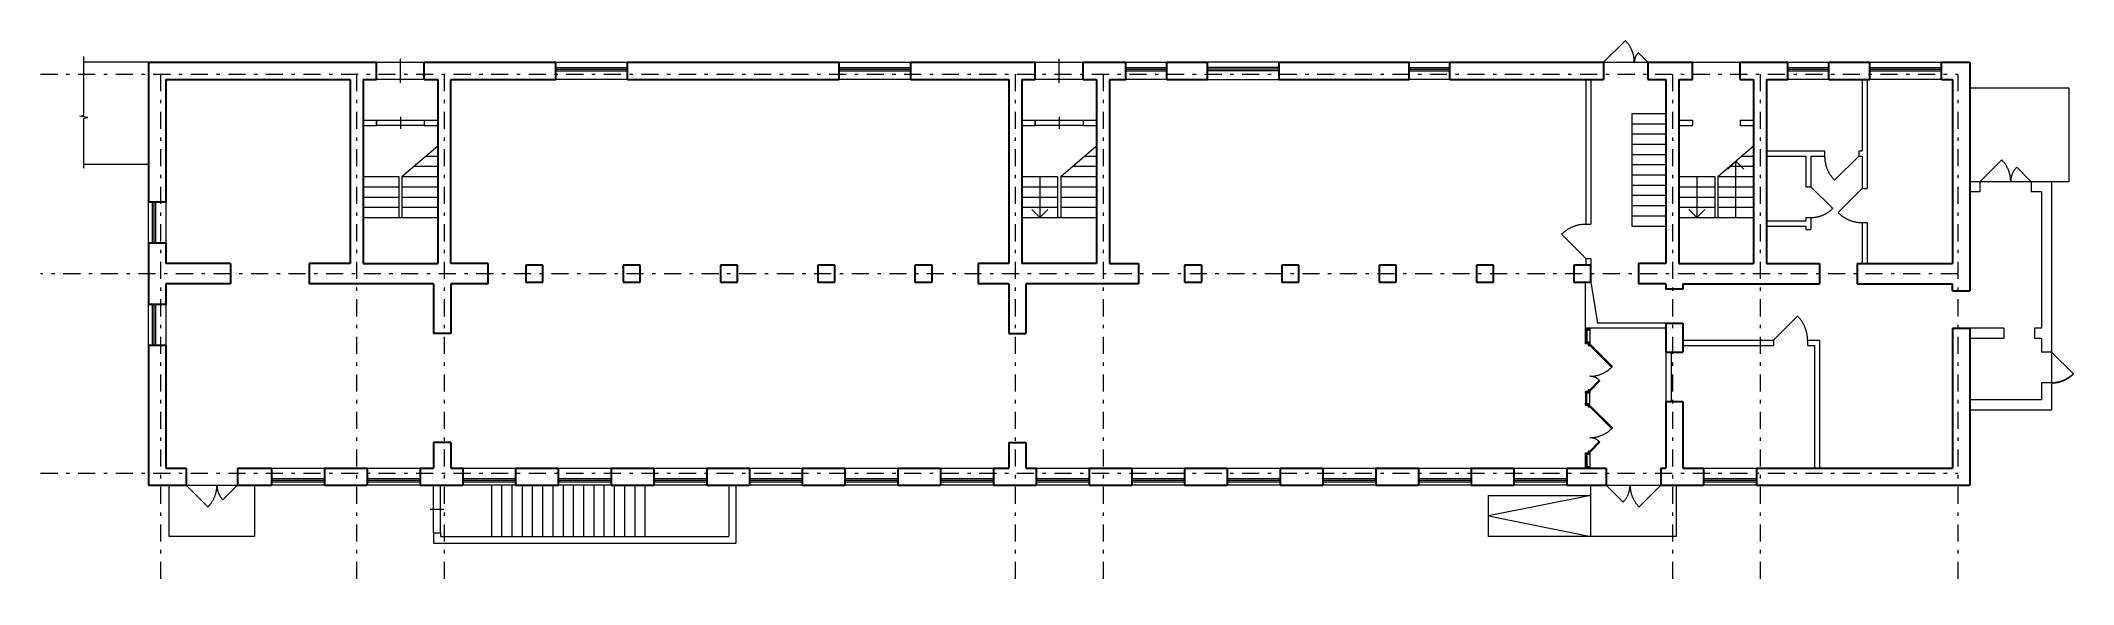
# Model space of a CAD drawing. Header units: metres. Extents: x 11.3 to 70.9, y 12 to 28.
import ezdxf

# ---------------------------------------------------------------- set-up
doc = ezdxf.new("R2010")
doc.units = ezdxf.units.M
doc.header["$MEASUREMENT"] = 0
doc.linetypes.add('( Dashdot )', pattern=[1.001, 0.5, -0.25, 0.001, -0.25])
doc.linetypes.add('DGN Style 3', pattern=[55.399213, 39.570866, -15.828346])

msp = doc.modelspace()

# ---------------------------------------------------------------- linework, layer by layer
at = {"color": 7, "linetype": 'Continuous', "lineweight": 0}
for p, q in [((12.609, 25.768), (12.609, 27.494)), ((21.883, 26.722), (21.883, 27.422)), ((41.183, 26.722), (41.183, 27.422)), ((57.782, 27.946), (57.77, 27.958)), ((57.794, 27.933), (57.782, 27.946)), ((57.805, 27.92), (57.794, 27.933)), ((57.817, 27.907), (57.805, 27.92)), ((57.828, 27.894), (57.817, 27.907)), ((57.839, 27.881), (57.828, 27.894)), ((57.849, 27.867), (57.839, 27.881)), ((57.86, 27.853), (57.849, 27.867)), ((57.87, 27.839), (57.86, 27.853)), ((57.879, 27.825), (57.87, 27.839)), ((57.889, 27.811), (57.879, 27.825)), ((57.898, 27.796), (57.889, 27.811)), ((57.907, 27.782), (57.898, 27.796)), ((57.916, 27.767), (57.907, 27.782)), ((57.924, 27.752), (57.916, 27.767)), ((57.932, 27.736), (57.924, 27.752)), ((57.94, 27.721), (57.932, 27.736)), ((57.947, 27.705), (57.94, 27.721)), ((57.955, 27.69), (57.947, 27.705)), ((57.962, 27.674), (57.955, 27.69)), ((57.968, 27.658), (57.962, 27.674)), ((57.974, 27.642), (57.968, 27.658)), ((57.98, 27.626), (57.974, 27.642)), ((57.986, 27.61), (57.98, 27.626)), ((57.991, 27.593), (57.986, 27.61)), ((57.997, 27.577), (57.991, 27.593)), ((58.001, 27.56), (57.997, 27.577)), ((58.006, 27.543), (58.001, 27.56)), ((58.01, 27.527), (58.006, 27.543)), ((58.014, 27.51), (58.01, 27.527)), ((58.017, 27.493), (58.014, 27.51)), ((58.02, 27.476), (58.017, 27.493)), ((58.023, 27.459), (58.02, 27.476)), ((58.025, 27.442), (58.023, 27.459)), ((58.028, 27.425), (58.025, 27.442)), ((58.029, 27.408), (58.028, 27.425)), ((58.031, 27.391), (58.029, 27.408)), ((58.042, 27.403), (58.04, 27.391)), ((58.044, 27.414), (58.042, 27.403)), ((58.047, 27.425), (58.044, 27.414)), ((58.05, 27.436), (58.047, 27.425)), ((58.054, 27.447), (58.05, 27.436)), ((58.058, 27.458), (58.054, 27.447)), ((58.062, 27.469), (58.058, 27.458)), ((58.066, 27.48), (58.062, 27.469)), ((58.071, 27.491), (58.066, 27.48)), ((58.076, 27.501), (58.071, 27.491)), ((58.081, 27.511), (58.076, 27.501)), ((58.087, 27.522), (58.081, 27.511)), ((58.093, 27.532), (58.087, 27.522)), ((58.099, 27.541), (58.093, 27.532)), ((58.106, 27.551), (58.099, 27.541)), ((58.113, 27.561), (58.106, 27.551)), ((58.12, 27.57), (58.113, 27.561)), ((58.127, 27.579), (58.12, 27.57)), ((58.135, 27.588), (58.127, 27.579)), ((58.142, 27.596), (58.135, 27.588)), ((58.151, 27.604), (58.142, 27.596)), ((21.183, 27.322), (22.583, 27.322)), ((21.183, 26.822), (21.183, 27.322)), ((21.183, 27.322), (21.183, 27.322)), ((22.583, 26.822), (21.183, 26.822)), ((22.583, 27.322), (22.583, 26.822)), ((26.433, 27.322), (28.533, 27.322)), ((26.433, 26.822), (26.433, 27.322)), ((26.433, 27.322), (26.433, 27.322)), ((26.433, 27.172), (28.533, 27.172)), ((26.433, 27.122), (28.533, 27.122)), ((26.433, 27.072), (28.533, 27.072)), ((28.533, 26.822), (26.433, 26.822)), ((28.533, 27.322), (28.533, 26.822)), ((34.733, 27.322), (36.833, 27.322)), ((34.733, 26.822), (34.733, 27.322)), ((34.733, 27.322), (34.733, 27.322)), ((34.733, 27.172), (36.833, 27.172)), ((34.733, 27.122), (36.833, 27.122)), ((34.733, 27.072), (36.833, 27.072)), ((36.833, 26.822), (34.733, 26.822)), ((36.833, 27.322), (36.833, 26.822)), ((40.483, 27.322), (41.883, 27.322)), ((40.483, 26.822), (40.483, 27.322)), ((40.483, 27.322), (40.483, 27.322)), ((41.883, 26.822), (40.483, 26.822)), ((41.883, 27.322), (41.883, 26.822)), ((43.133, 27.322), (44.333, 27.322)), ((43.133, 26.822), (43.133, 27.322)), ((43.133, 27.322), (43.133, 27.322)), ((43.133, 27.172), (44.333, 27.172)), ((43.133, 27.122), (44.333, 27.122)), ((43.133, 27.072), (44.333, 27.072)), ((44.333, 26.822), (43.133, 26.822)), ((44.333, 27.322), (44.333, 26.822)), ((47.633, 27.322), (45.533, 27.322)), ((45.533, 27.322), (45.533, 26.822)), ((45.533, 26.822), (47.633, 26.822)), ((47.633, 26.822), (47.633, 27.322)), ((47.633, 27.322), (47.633, 27.322)), ((51.433, 27.322), (52.633, 27.322)), ((51.433, 26.822), (51.433, 27.322)), ((51.433, 27.322), (51.433, 27.322)), ((51.433, 27.172), (52.633, 27.172)), ((51.433, 27.122), (52.633, 27.122)), ((51.433, 27.072), (52.633, 27.072)), ((52.633, 26.822), (51.433, 26.822)), ((52.633, 27.322), (52.633, 26.822)), ((57.133, 27.322), (58.433, 27.322)), ((58.032, 27.373), (58.031, 27.391)), ((58.033, 27.356), (58.032, 27.373)), ((58.033, 27.339), (58.033, 27.356)), ((58.033, 27.322), (58.033, 27.339)), ((58.034, 27.333), (58.033, 27.322)), ((58.035, 27.357), (58.034, 27.345)), ((58.034, 27.345), (58.034, 27.333)), ((58.036, 27.368), (58.035, 27.357)), ((58.038, 27.38), (58.036, 27.368)), ((58.04, 27.391), (58.038, 27.38)), ((59.733, 27.322), (61.133, 27.322)), ((62.533, 27.322), (63.733, 27.322)), ((62.533, 26.822), (62.533, 27.322)), ((62.533, 27.322), (62.533, 27.322)), ((62.533, 27.172), (63.733, 27.172)), ((62.533, 27.122), (63.733, 27.122)), ((62.533, 27.072), (63.733, 27.072)), ((63.733, 26.822), (62.533, 26.822)), ((63.733, 27.322), (63.733, 26.822)), ((64.933, 27.322), (67.033, 27.322)), ((64.933, 26.822), (64.933, 27.322)), ((64.933, 27.322), (64.933, 27.322)), ((64.933, 27.172), (67.033, 27.172)), ((64.933, 27.122), (67.033, 27.122)), ((64.933, 27.072), (67.033, 27.072)), ((67.033, 26.822), (64.933, 26.822)), ((67.033, 27.322), (67.033, 26.822)), ((12.488, 25.746), (12.609, 25.768)), ((12.73, 25.708), (12.488, 25.746)), ((12.609, 25.686), (12.73, 25.708)), ((12.609, 24.221), (12.609, 25.686)), ((21.183, 25.622), (22.583, 25.622)), ((21.183, 25.472), (21.183, 25.622)), ((21.183, 25.622), (21.183, 25.622)), ((21.883, 25.722), (21.883, 25.372)), ((22.583, 25.622), (22.583, 25.472)), ((40.483, 25.622), (41.883, 25.622)), ((40.483, 25.472), (40.483, 25.622)), ((40.483, 25.622), (40.483, 25.622)), ((41.183, 25.722), (41.183, 25.372)), ((41.883, 25.622), (41.883, 25.472)), ((22.583, 25.472), (21.183, 25.472)), ((41.883, 25.472), (40.483, 25.472)), ((57.958, 25.522), (58.958, 25.522)), ((57.958, 25.222), (58.958, 25.222)), ((21.928, 23.972), (22.978, 24.872)), ((22.628, 24.572), (22.978, 24.572)), ((41.228, 23.972), (42.278, 24.872)), ((41.928, 24.572), (42.278, 24.572)), ((57.958, 24.922), (58.958, 24.922)), ((57.958, 24.622), (58.958, 24.622)), ((60.478, 23.972), (61.528, 24.872)), ((60.77, 24.188), (61.003, 24.422)), ((61.003, 22.772), (61.003, 24.422)), ((61.237, 24.188), (61.003, 24.422)), ((61.178, 24.572), (61.528, 24.572)), ((63.608, 24.572), (63.609, 24.553)), ((63.609, 24.553), (63.609, 24.535)), ((63.609, 24.535), (63.61, 24.517)), ((63.61, 24.517), (63.611, 24.499)), ((63.611, 24.499), (63.613, 24.48)), ((63.613, 24.48), (63.614, 24.462)), ((63.614, 24.462), (63.617, 24.444)), ((63.617, 24.444), (63.619, 24.426)), ((63.619, 24.426), (63.622, 24.408)), ((68.808, 24.447), (68.796, 24.459)), ((68.82, 24.434), (68.808, 24.447)), ((68.832, 24.421), (68.82, 24.434)), ((68.843, 24.408), (68.832, 24.421)), ((20.788, 23.972), (21.838, 23.972)), ((21.838, 23.972), (21.838, 22.772)), ((21.928, 23.972), (21.928, 22.772)), ((21.928, 23.972), (22.978, 23.972)), ((22.278, 24.272), (22.978, 24.272)), ((40.088, 23.972), (41.138, 23.972)), ((40.613, 23.972), (40.613, 22.772)), ((41.138, 23.972), (41.138, 22.772)), ((41.228, 23.972), (41.228, 22.772)), ((41.228, 23.972), (42.278, 23.972)), ((41.578, 24.272), (42.278, 24.272)), ((57.958, 24.322), (58.958, 24.322)), ((57.958, 24.022), (58.958, 24.022)), ((59.338, 23.972), (60.388, 23.972)), ((59.863, 23.972), (59.863, 22.772)), ((60.388, 23.972), (60.388, 22.772)), ((60.478, 23.972), (60.478, 22.772)), ((60.478, 23.972), (61.528, 23.972)), ((60.828, 24.272), (61.528, 24.272)), ((63.622, 24.408), (63.625, 24.39)), ((63.625, 24.39), (63.629, 24.372)), ((63.629, 24.372), (63.632, 24.354)), ((63.632, 24.354), (63.637, 24.336)), ((63.637, 24.336), (63.641, 24.319)), ((63.641, 24.319), (63.646, 24.301)), ((63.646, 24.301), (63.651, 24.284)), ((63.651, 24.284), (63.656, 24.266)), ((63.656, 24.266), (63.662, 24.249)), ((63.662, 24.249), (63.668, 24.232)), ((63.668, 24.232), (63.674, 24.214)), ((63.674, 24.214), (63.681, 24.197)), ((63.681, 24.197), (63.688, 24.181)), ((63.688, 24.181), (63.695, 24.164)), ((63.695, 24.164), (63.703, 24.147)), ((63.703, 24.147), (63.711, 24.131)), ((63.711, 24.131), (63.719, 24.114)), ((63.719, 24.114), (63.728, 24.098)), ((63.728, 24.098), (63.736, 24.082)), ((63.736, 24.082), (63.745, 24.066)), ((63.745, 24.066), (63.755, 24.051)), ((63.755, 24.051), (63.765, 24.035)), ((63.765, 24.035), (63.774, 24.02)), ((63.774, 24.02), (63.785, 24.005)), ((63.785, 24.005), (63.795, 23.99)), ((63.795, 23.99), (63.806, 23.975)), ((63.806, 23.975), (63.817, 23.96)), ((63.817, 23.96), (63.828, 23.946)), ((63.828, 23.946), (63.84, 23.932)), ((63.84, 23.932), (63.852, 23.918)), ((63.852, 23.918), (63.864, 23.904)), ((63.864, 23.904), (63.876, 23.891)), ((63.876, 23.891), (63.889, 23.878)), ((63.889, 23.878), (63.901, 23.865)), ((68.854, 24.395), (68.843, 24.408)), ((68.865, 24.382), (68.854, 24.395)), ((68.875, 24.368), (68.865, 24.382)), ((68.886, 24.354), (68.875, 24.368)), ((68.896, 24.34), (68.886, 24.354)), ((68.906, 24.326), (68.896, 24.34)), ((68.915, 24.312), (68.906, 24.326)), ((68.924, 24.297), (68.915, 24.312)), ((68.933, 24.282), (68.924, 24.297)), ((68.942, 24.267), (68.933, 24.282)), ((68.95, 24.252), (68.942, 24.267)), ((68.959, 24.237), (68.95, 24.252)), ((68.966, 24.222), (68.959, 24.237)), ((68.974, 24.206), (68.966, 24.222)), ((68.981, 24.19), (68.974, 24.206)), ((68.988, 24.175), (68.981, 24.19)), ((68.995, 24.159), (68.988, 24.175)), ((69.001, 24.143), (68.995, 24.159)), ((69.007, 24.126), (69.001, 24.143)), ((69.013, 24.11), (69.007, 24.126)), ((69.018, 24.094), (69.013, 24.11)), ((69.023, 24.077), (69.018, 24.094)), ((69.028, 24.061), (69.023, 24.077)), ((69.032, 24.044), (69.028, 24.061)), ((69.036, 24.027), (69.032, 24.044)), ((69.04, 24.01), (69.036, 24.027)), ((69.044, 23.993), (69.04, 24.01)), ((69.047, 23.976), (69.044, 23.993)), ((69.049, 23.959), (69.047, 23.976)), ((69.052, 23.942), (69.049, 23.959)), ((69.054, 23.925), (69.052, 23.942)), ((69.056, 23.908), (69.054, 23.925)), ((69.057, 23.891), (69.056, 23.908)), ((69.059, 23.873), (69.057, 23.891)), ((69.059, 23.856), (69.059, 23.873)), ((69.06, 23.839), (69.059, 23.856)), ((69.061, 23.849), (69.06, 23.835)), ((69.06, 23.822), (69.06, 23.839)), ((69.06, 23.835), (69.06, 23.822)), ((69.063, 23.877), (69.061, 23.863)), ((69.061, 23.863), (69.061, 23.849)), ((69.064, 23.891), (69.063, 23.877)), ((69.066, 23.904), (69.064, 23.891)), ((69.068, 23.918), (69.066, 23.904)), ((69.07, 23.932), (69.068, 23.918)), ((69.073, 23.945), (69.07, 23.932)), ((69.076, 23.959), (69.073, 23.945)), ((69.079, 23.972), (69.076, 23.959)), ((69.083, 23.985), (69.079, 23.972)), ((69.087, 23.999), (69.083, 23.985)), ((69.091, 24.012), (69.087, 23.999)), ((69.096, 24.025), (69.091, 24.012)), ((69.1, 24.038), (69.096, 24.025)), ((69.106, 24.051), (69.1, 24.038)), ((69.111, 24.063), (69.106, 24.051)), ((69.117, 24.076), (69.111, 24.063)), ((69.123, 24.088), (69.117, 24.076)), ((69.129, 24.101), (69.123, 24.088)), ((69.136, 24.113), (69.129, 24.101)), ((69.143, 24.125), (69.136, 24.113)), ((69.15, 24.137), (69.143, 24.125)), ((69.157, 24.148), (69.15, 24.137)), ((69.165, 24.16), (69.157, 24.148)), ((69.173, 24.171), (69.165, 24.16)), ((69.181, 24.182), (69.173, 24.171)), ((69.189, 24.193), (69.181, 24.182)), ((69.198, 24.204), (69.189, 24.193)), ((69.207, 24.214), (69.198, 24.204)), ((69.216, 24.225), (69.207, 24.214)), ((69.226, 24.235), (69.216, 24.225)), ((69.235, 24.245), (69.226, 24.235)), ((20.788, 23.672), (21.838, 23.672)), ((20.788, 23.372), (21.838, 23.372)), ((21.928, 23.672), (22.978, 23.672)), ((21.928, 23.372), (22.978, 23.372)), ((40.088, 23.672), (41.138, 23.672)), ((40.088, 23.372), (41.138, 23.372)), ((41.228, 23.672), (42.278, 23.672)), ((41.228, 23.372), (42.278, 23.372)), ((57.958, 23.722), (58.958, 23.722)), ((57.958, 23.422), (58.958, 23.422)), ((59.338, 23.672), (60.388, 23.672)), ((59.338, 23.372), (60.388, 23.372)), ((60.478, 23.672), (61.528, 23.672)), ((60.478, 23.372), (61.528, 23.372)), ((63.058, 23.672), (63.208, 23.672)), ((14.508, 23.222), (15.008, 23.222)), ((14.508, 22.022), (14.508, 23.222)), ((14.508, 23.222), (14.508, 23.222)), ((14.608, 23.222), (14.608, 22.022)), ((14.658, 23.222), (14.658, 22.022)), ((14.708, 23.222), (14.708, 22.022)), ((15.008, 23.222), (15.008, 22.022)), ((20.788, 23.072), (21.838, 23.072)), ((20.788, 22.772), (22.978, 22.772)), ((21.928, 23.072), (22.978, 23.072)), ((40.088, 23.072), (41.138, 23.072)), ((40.088, 22.772), (42.278, 22.772)), ((40.38, 23.006), (40.613, 22.772)), ((40.847, 23.006), (40.613, 22.772)), ((41.228, 23.072), (42.278, 23.072)), ((57.958, 23.122), (58.958, 23.122)), ((57.958, 22.822), (58.958, 22.822)), ((59.338, 23.072), (60.388, 23.072)), ((59.338, 22.772), (61.528, 22.772)), ((59.63, 23.006), (59.863, 22.772)), ((60.097, 23.006), (59.863, 22.772)), ((60.478, 23.072), (61.528, 23.072)), ((63.208, 22.772), (63.226, 22.772)), ((63.226, 22.772), (63.243, 22.772)), ((63.243, 22.772), (63.26, 22.773)), ((63.26, 22.773), (63.277, 22.774)), ((63.277, 22.774), (63.295, 22.776)), ((63.295, 22.776), (63.312, 22.778)), ((63.312, 22.778), (63.329, 22.78)), ((63.329, 22.78), (63.346, 22.782)), ((63.346, 22.782), (63.363, 22.785)), ((63.363, 22.785), (63.38, 22.788)), ((63.38, 22.788), (63.397, 22.792)), ((63.397, 22.792), (63.414, 22.795)), ((63.414, 22.795), (63.43, 22.799)), ((63.43, 22.799), (63.447, 22.804)), ((63.447, 22.804), (63.464, 22.809)), ((63.464, 22.809), (63.48, 22.814)), ((63.48, 22.814), (63.496, 22.819)), ((63.496, 22.819), (63.513, 22.825)), ((63.513, 22.825), (63.529, 22.831)), ((63.529, 22.831), (63.545, 22.837)), ((63.545, 22.837), (63.561, 22.843)), ((63.561, 22.843), (63.577, 22.85)), ((63.577, 22.85), (63.592, 22.858)), ((63.592, 22.858), (63.608, 22.865)), ((63.608, 22.865), (63.623, 22.873)), ((63.623, 22.873), (63.638, 22.881)), ((63.638, 22.881), (63.653, 22.889)), ((63.653, 22.889), (63.668, 22.898)), ((63.668, 22.898), (63.683, 22.907)), ((63.683, 22.907), (63.698, 22.916)), ((63.698, 22.916), (63.712, 22.926)), ((63.712, 22.926), (63.726, 22.936)), ((63.726, 22.936), (63.74, 22.946)), ((63.74, 22.946), (63.754, 22.956)), ((63.754, 22.956), (63.768, 22.966)), ((63.768, 22.966), (63.781, 22.977)), ((63.781, 22.977), (63.794, 22.988)), ((63.794, 22.988), (63.807, 23)), ((63.807, 23), (63.82, 23.011)), ((63.82, 23.011), (63.833, 23.023)), ((63.833, 23.023), (63.845, 23.035)), ((64.001, 22.915), (64.014, 22.902)), ((64.014, 22.902), (64.028, 22.889)), ((64.028, 22.889), (64.041, 22.877)), ((64.041, 22.877), (64.055, 22.865)), ((64.055, 22.865), (64.069, 22.853)), ((64.069, 22.853), (64.083, 22.841)), ((64.083, 22.841), (64.097, 22.83)), ((64.097, 22.83), (64.112, 22.819)), ((64.112, 22.819), (64.127, 22.808)), ((64.127, 22.808), (64.142, 22.798)), ((64.142, 22.798), (64.157, 22.788)), ((64.157, 22.788), (64.172, 22.778)), ((64.172, 22.778), (64.188, 22.768)), ((64.188, 22.768), (64.203, 22.759)), ((64.203, 22.759), (64.219, 22.75)), ((64.219, 22.75), (64.235, 22.741)), ((64.235, 22.741), (64.251, 22.732)), ((64.251, 22.732), (64.268, 22.724)), ((64.268, 22.724), (64.284, 22.716)), ((64.284, 22.716), (64.301, 22.709)), ((64.301, 22.709), (64.317, 22.701)), ((64.317, 22.701), (64.334, 22.694)), ((64.334, 22.694), (64.351, 22.688)), ((64.351, 22.688), (64.368, 22.681)), ((64.368, 22.681), (64.386, 22.675)), ((64.386, 22.675), (64.403, 22.669)), ((64.403, 22.669), (64.42, 22.664)), ((64.42, 22.664), (64.438, 22.659)), ((64.438, 22.659), (64.456, 22.654)), ((64.456, 22.654), (64.473, 22.65)), ((64.473, 22.65), (64.491, 22.646)), ((64.491, 22.646), (64.509, 22.642)), ((64.509, 22.642), (64.527, 22.638)), ((64.527, 22.638), (64.545, 22.635)), ((64.545, 22.635), (64.563, 22.632)), ((64.563, 22.632), (64.581, 22.63)), ((64.581, 22.63), (64.599, 22.628)), ((55.914, 22.292), (55.901, 22.279)), ((55.928, 22.304), (55.914, 22.292)), ((55.941, 22.316), (55.928, 22.304)), ((55.955, 22.328), (55.941, 22.316)), ((55.969, 22.34), (55.955, 22.328)), ((55.983, 22.352), (55.969, 22.34)), ((55.997, 22.363), (55.983, 22.352)), ((56.012, 22.374), (55.997, 22.363)), ((56.027, 22.385), (56.012, 22.374)), ((56.042, 22.395), (56.027, 22.385)), ((56.057, 22.406), (56.042, 22.395)), ((56.072, 22.416), (56.057, 22.406)), ((56.088, 22.425), (56.072, 22.416)), ((56.103, 22.435), (56.088, 22.425)), ((56.119, 22.444), (56.103, 22.435)), ((56.135, 22.452), (56.119, 22.444)), ((56.151, 22.461), (56.135, 22.452)), ((56.168, 22.469), (56.151, 22.461)), ((56.184, 22.477), (56.168, 22.469)), ((56.201, 22.485), (56.184, 22.477)), ((56.217, 22.492), (56.201, 22.485)), ((56.234, 22.499), (56.217, 22.492)), ((56.251, 22.506), (56.234, 22.499)), ((56.268, 22.512), (56.251, 22.506)), ((56.286, 22.518), (56.268, 22.512)), ((56.303, 22.524), (56.286, 22.518)), ((56.32, 22.529), (56.303, 22.524)), ((56.338, 22.534), (56.32, 22.529)), ((56.356, 22.539), (56.338, 22.534)), ((56.373, 22.544), (56.356, 22.539)), ((56.391, 22.548), (56.373, 22.544)), ((56.409, 22.552), (56.391, 22.548)), ((56.427, 22.555), (56.409, 22.552)), ((56.445, 22.558), (56.427, 22.555)), ((56.463, 22.561), (56.445, 22.558)), ((56.481, 22.563), (56.463, 22.561)), ((56.499, 22.566), (56.481, 22.563)), ((56.517, 22.567), (56.499, 22.566)), ((56.535, 22.569), (56.517, 22.567)), ((56.554, 22.57), (56.535, 22.569)), ((56.572, 22.571), (56.554, 22.57)), ((56.59, 22.571), (56.572, 22.571)), ((56.608, 22.572), (56.59, 22.571)), ((64.599, 22.628), (64.617, 22.626)), ((64.617, 22.626), (64.635, 22.624)), ((64.635, 22.624), (64.654, 22.623)), ((64.654, 22.623), (64.672, 22.622)), ((64.672, 22.622), (64.69, 22.622)), ((64.69, 22.622), (64.708, 22.622)), ((15.008, 22.022), (14.508, 22.022)), ((14.508, 20.222), (15.008, 20.222)), ((14.508, 19.022), (14.508, 20.222)), ((14.508, 20.222), (14.508, 20.222)), ((14.608, 20.222), (14.608, 19.022)), ((14.658, 20.222), (14.658, 19.022)), ((14.708, 20.222), (14.708, 19.022)), ((15.008, 20.222), (15.008, 19.022)), ((62.828, 19.866), (62.816, 19.879)), ((62.841, 19.852), (62.828, 19.866)), ((62.853, 19.839), (62.841, 19.852)), ((62.865, 19.825), (62.853, 19.839)), ((62.877, 19.811), (62.865, 19.825)), ((62.889, 19.797), (62.877, 19.811)), ((62.9, 19.783), (62.889, 19.797)), ((62.911, 19.768), (62.9, 19.783)), ((62.922, 19.754), (62.911, 19.768)), ((62.932, 19.739), (62.922, 19.754)), ((62.942, 19.723), (62.932, 19.739)), ((62.952, 19.708), (62.942, 19.723)), ((62.962, 19.693), (62.952, 19.708)), ((62.971, 19.677), (62.962, 19.693)), ((62.98, 19.661), (62.971, 19.677)), ((62.989, 19.645), (62.98, 19.661)), ((56.606, 19.072), (56.606, 19.522)), ((56.606, 19.522), (56.726, 19.522)), ((56.726, 19.072), (56.606, 19.072)), ((56.616, 19.112), (56.616, 19.482)), ((56.616, 19.482), (56.641, 19.482)), ((56.641, 19.112), (56.616, 19.112)), ((56.616, 19.112), (56.616, 19.112)), ((56.641, 19.482), (56.641, 19.112)), ((56.726, 19.522), (56.726, 19.072)), ((56.726, 19.522), (56.726, 19.522)), ((62.998, 19.629), (62.989, 19.645)), ((63.006, 19.613), (62.998, 19.629)), ((63.014, 19.596), (63.006, 19.613)), ((63.021, 19.579), (63.014, 19.596)), ((63.029, 19.563), (63.021, 19.579)), ((63.036, 19.546), (63.029, 19.563)), ((63.042, 19.529), (63.036, 19.546)), ((63.049, 19.512), (63.042, 19.529)), ((63.055, 19.495), (63.049, 19.512)), ((63.061, 19.477), (63.055, 19.495)), ((63.066, 19.46), (63.061, 19.477)), ((63.071, 19.442), (63.066, 19.46)), ((63.076, 19.425), (63.071, 19.442)), ((63.08, 19.407), (63.076, 19.425)), ((63.085, 19.389), (63.08, 19.407)), ((63.088, 19.371), (63.085, 19.389)), ((63.092, 19.353), (63.088, 19.371)), ((63.095, 19.335), (63.092, 19.353)), ((63.098, 19.317), (63.095, 19.335)), ((63.1, 19.299), (63.098, 19.317)), ((63.102, 19.281), (63.1, 19.299)), ((63.104, 19.263), (63.102, 19.281)), ((63.106, 19.245), (63.104, 19.263)), ((63.107, 19.226), (63.106, 19.245)), ((63.108, 19.208), (63.107, 19.226)), ((63.108, 19.19), (63.108, 19.208)), ((63.108, 19.172), (63.108, 19.19)), ((15.008, 19.022), (14.508, 19.022)), ((70.258, 18.822), (70.258, 17.922)), ((56.726, 17.672), (56.606, 17.672)), ((56.606, 17.672), (56.606, 17.272)), ((56.606, 17.272), (56.726, 17.272)), ((56.616, 17.632), (56.616, 17.312)), ((56.641, 17.632), (56.616, 17.632)), ((56.616, 17.632), (56.616, 17.632)), ((56.616, 17.312), (56.641, 17.312)), ((56.641, 17.312), (56.641, 17.632)), ((56.726, 17.272), (56.726, 17.672)), ((56.726, 17.272), (56.726, 17.272)), ((56.606, 15.872), (56.726, 15.872)), ((56.606, 15.422), (56.606, 15.872)), ((56.606, 15.872), (56.606, 15.872)), ((56.616, 15.462), (56.616, 15.832)), ((56.616, 15.832), (56.641, 15.832)), ((56.641, 15.832), (56.641, 15.462)), ((56.726, 15.872), (56.726, 15.422)), ((15.608, 14.922), (17.108, 14.922)), ((16.508, 14.904), (16.508, 14.922)), ((16.508, 14.922), (16.509, 14.908)), ((16.508, 14.887), (16.508, 14.904)), ((16.509, 14.908), (16.509, 14.894)), ((16.509, 14.894), (16.51, 14.88)), ((18.108, 15.422), (19.658, 15.422)), ((18.108, 14.922), (18.108, 15.422)), ((18.108, 15.422), (18.108, 15.422)), ((18.108, 15.122), (19.658, 15.122)), ((18.108, 15.072), (19.658, 15.072)), ((18.108, 15.022), (19.658, 15.022)), ((19.658, 14.922), (18.108, 14.922)), ((19.658, 15.422), (19.658, 14.922)), ((20.908, 15.422), (22.458, 15.422)), ((20.908, 14.922), (20.908, 15.422)), ((20.908, 15.422), (20.908, 15.422)), ((20.908, 15.122), (22.458, 15.122)), ((20.908, 15.072), (22.458, 15.072)), ((20.908, 15.022), (22.458, 15.022)), ((22.458, 14.922), (20.908, 14.922)), ((22.458, 15.422), (22.458, 14.922)), ((22.858, 13.522), (22.858, 14.922)), ((23.058, 13.522), (23.058, 14.922)), ((23.708, 15.422), (25.258, 15.422)), ((23.708, 14.922), (23.708, 15.422)), ((23.708, 15.422), (23.708, 15.422)), ((23.708, 15.122), (25.258, 15.122)), ((23.708, 15.072), (25.258, 15.072)), ((23.708, 15.022), (25.258, 15.022)), ((25.258, 14.922), (23.708, 14.922)), ((24.858, 13.422), (24.858, 14.922)), ((25.158, 13.422), (25.158, 14.922)), ((25.258, 15.422), (25.258, 14.922)), ((25.458, 13.422), (25.458, 14.922)), ((25.758, 13.422), (25.758, 14.922)), ((26.058, 13.422), (26.058, 14.922)), ((26.358, 13.422), (26.358, 14.922)), ((26.508, 15.422), (28.058, 15.422)), ((26.508, 14.922), (26.508, 15.422)), ((26.508, 15.422), (26.508, 15.422)), ((26.508, 15.122), (28.058, 15.122)), ((26.508, 15.072), (28.058, 15.072)), ((26.508, 15.022), (28.058, 15.022)), ((28.058, 14.922), (26.508, 14.922)), ((26.658, 13.422), (26.658, 14.922)), ((26.958, 13.422), (26.958, 14.922)), ((27.258, 13.422), (27.258, 14.922)), ((27.558, 13.422), (27.558, 14.922)), ((27.858, 13.422), (27.858, 14.922)), ((28.058, 15.422), (28.058, 14.922)), ((28.158, 13.422), (28.158, 14.922)), ((28.458, 13.422), (28.458, 14.922)), ((28.758, 13.422), (28.758, 14.922)), ((29.308, 15.422), (30.858, 15.422)), ((29.308, 14.922), (29.308, 15.422)), ((29.308, 15.422), (29.308, 15.422)), ((29.308, 15.122), (30.858, 15.122)), ((29.308, 15.072), (30.858, 15.072)), ((29.308, 15.022), (30.858, 15.022)), ((30.858, 14.922), (29.308, 14.922)), ((30.858, 15.422), (30.858, 14.922)), ((32.108, 15.422), (33.658, 15.422)), ((32.108, 14.922), (32.108, 15.422)), ((32.108, 15.422), (32.108, 15.422)), ((32.108, 15.122), (33.658, 15.122)), ((32.108, 15.072), (33.658, 15.072)), ((32.108, 15.022), (33.658, 15.022)), ((33.658, 14.922), (32.108, 14.922)), ((33.658, 15.422), (33.658, 14.922)), ((34.908, 15.422), (36.458, 15.422)), ((34.908, 14.922), (34.908, 15.422)), ((34.908, 15.422), (34.908, 15.422)), ((34.908, 15.122), (36.458, 15.122)), ((34.908, 15.072), (36.458, 15.072)), ((34.908, 15.022), (36.458, 15.022)), ((36.458, 14.922), (34.908, 14.922)), ((36.458, 15.422), (36.458, 14.922)), ((37.708, 15.422), (39.258, 15.422)), ((37.708, 14.922), (37.708, 15.422)), ((37.708, 15.422), (37.708, 15.422)), ((37.708, 15.122), (39.258, 15.122)), ((37.708, 15.072), (39.258, 15.072)), ((37.708, 15.022), (39.258, 15.022)), ((39.258, 14.922), (37.708, 14.922)), ((39.258, 15.422), (39.258, 14.922)), ((40.508, 15.422), (42.058, 15.422)), ((40.508, 14.922), (40.508, 15.422)), ((40.508, 15.422), (40.508, 15.422)), ((40.508, 15.122), (42.058, 15.122)), ((40.508, 15.072), (42.058, 15.072)), ((40.508, 15.022), (42.058, 15.022)), ((42.058, 14.922), (40.508, 14.922)), ((42.058, 15.422), (42.058, 14.922)), ((43.308, 15.422), (44.858, 15.422)), ((43.308, 14.922), (43.308, 15.422)), ((43.308, 15.422), (43.308, 15.422)), ((43.308, 15.122), (44.858, 15.122)), ((43.308, 15.072), (44.858, 15.072)), ((43.308, 15.022), (44.858, 15.022)), ((44.858, 14.922), (43.308, 14.922)), ((44.858, 15.422), (44.858, 14.922)), ((46.108, 15.422), (47.658, 15.422)), ((46.108, 14.922), (46.108, 15.422)), ((46.108, 15.422), (46.108, 15.422)), ((46.108, 15.122), (47.658, 15.122)), ((46.108, 15.072), (47.658, 15.072)), ((46.108, 15.022), (47.658, 15.022)), ((47.658, 14.922), (46.108, 14.922)), ((47.658, 15.422), (47.658, 14.922)), ((48.908, 15.422), (50.458, 15.422)), ((48.908, 14.922), (48.908, 15.422)), ((48.908, 15.422), (48.908, 15.422)), ((48.908, 15.122), (50.458, 15.122)), ((48.908, 15.072), (50.458, 15.072)), ((48.908, 15.022), (50.458, 15.022)), ((50.458, 14.922), (48.908, 14.922)), ((50.458, 15.422), (50.458, 14.922)), ((51.708, 15.422), (53.258, 15.422)), ((51.708, 14.922), (51.708, 15.422)), ((51.708, 15.422), (51.708, 15.422)), ((51.708, 15.122), (53.258, 15.122)), ((51.708, 15.072), (53.258, 15.072)), ((51.708, 15.022), (53.258, 15.022)), ((53.258, 14.922), (51.708, 14.922)), ((53.258, 15.422), (53.258, 14.922)), ((54.508, 15.422), (56.058, 15.422)), ((54.508, 14.922), (54.508, 15.422)), ((54.508, 15.422), (54.508, 15.422)), ((54.508, 15.122), (56.058, 15.122)), ((54.508, 15.072), (56.058, 15.072)), ((54.508, 15.022), (56.058, 15.022)), ((56.058, 14.922), (54.508, 14.922)), ((56.058, 15.422), (56.058, 14.922)), ((56.726, 15.422), (56.606, 15.422)), ((56.641, 15.462), (56.616, 15.462)), ((56.616, 15.462), (56.616, 15.462)), ((57.907, 14.876), (57.908, 14.891)), ((57.908, 14.906), (57.908, 14.922)), ((57.908, 14.922), (57.909, 14.904)), ((57.908, 14.891), (57.908, 14.906)), ((57.909, 14.904), (57.909, 14.887)), ((60.058, 15.422), (61.608, 15.422)), ((60.058, 14.922), (60.058, 15.422)), ((60.058, 15.422), (60.058, 15.422)), ((60.058, 15.122), (61.608, 15.122)), ((60.058, 15.072), (61.608, 15.072)), ((60.058, 15.022), (61.608, 15.022)), ((61.608, 14.922), (60.058, 14.922)), ((61.608, 15.422), (61.608, 14.922)), ((16.245, 14.285), (16.257, 14.298)), ((16.257, 14.298), (16.269, 14.31)), ((16.269, 14.31), (16.28, 14.323)), ((16.28, 14.323), (16.292, 14.336)), ((16.292, 14.336), (16.303, 14.349)), ((16.303, 14.349), (16.314, 14.362)), ((16.314, 14.362), (16.324, 14.376)), ((16.324, 14.376), (16.335, 14.39)), ((16.335, 14.39), (16.345, 14.404)), ((16.345, 14.404), (16.354, 14.418)), ((16.354, 14.418), (16.364, 14.432)), ((16.364, 14.432), (16.373, 14.447)), ((16.373, 14.447), (16.382, 14.462)), ((16.382, 14.462), (16.391, 14.477)), ((16.391, 14.477), (16.399, 14.492)), ((16.399, 14.492), (16.407, 14.507)), ((16.407, 14.507), (16.415, 14.522)), ((16.415, 14.522), (16.422, 14.538)), ((16.422, 14.538), (16.43, 14.553)), ((16.43, 14.553), (16.437, 14.569)), ((16.437, 14.569), (16.443, 14.585)), ((16.443, 14.585), (16.449, 14.601)), ((16.449, 14.601), (16.455, 14.617)), ((16.455, 14.617), (16.461, 14.634)), ((16.461, 14.634), (16.466, 14.65)), ((16.466, 14.65), (16.472, 14.667)), ((16.472, 14.667), (16.476, 14.683)), ((16.476, 14.683), (16.481, 14.7)), ((16.481, 14.7), (16.485, 14.717)), ((16.485, 14.717), (16.489, 14.733)), ((16.489, 14.733), (16.492, 14.75)), ((16.492, 14.75), (16.495, 14.767)), ((16.495, 14.767), (16.498, 14.784)), ((16.498, 14.784), (16.5, 14.801)), ((16.5, 14.801), (16.503, 14.818)), ((16.503, 14.818), (16.504, 14.836)), ((16.504, 14.836), (16.506, 14.853)), ((16.506, 14.853), (16.507, 14.87)), ((16.507, 14.87), (16.508, 14.887)), ((16.51, 14.88), (16.511, 14.866)), ((16.511, 14.866), (16.512, 14.853)), ((16.512, 14.853), (16.514, 14.839)), ((16.514, 14.839), (16.516, 14.825)), ((16.516, 14.825), (16.519, 14.811)), ((16.519, 14.811), (16.521, 14.798)), ((16.521, 14.798), (16.524, 14.784)), ((16.524, 14.784), (16.528, 14.771)), ((16.528, 14.771), (16.531, 14.757)), ((16.531, 14.757), (16.535, 14.744)), ((16.535, 14.744), (16.54, 14.731)), ((16.54, 14.731), (16.544, 14.718)), ((16.544, 14.718), (16.549, 14.705)), ((16.549, 14.705), (16.554, 14.692)), ((16.554, 14.692), (16.56, 14.679)), ((16.56, 14.679), (16.565, 14.667)), ((16.565, 14.667), (16.571, 14.654)), ((16.571, 14.654), (16.578, 14.642)), ((16.578, 14.642), (16.584, 14.63)), ((16.584, 14.63), (16.591, 14.618)), ((16.591, 14.618), (16.598, 14.606)), ((16.598, 14.606), (16.606, 14.594)), ((16.606, 14.594), (16.613, 14.583)), ((16.613, 14.583), (16.621, 14.571)), ((16.621, 14.571), (16.63, 14.56)), ((16.63, 14.56), (16.638, 14.549)), ((16.638, 14.549), (16.647, 14.538)), ((16.647, 14.538), (16.656, 14.528)), ((16.656, 14.528), (16.665, 14.517)), ((16.665, 14.517), (16.674, 14.507)), ((16.674, 14.507), (16.684, 14.497)), ((56.758, 14.622), (53.758, 14.022)), ((57.703, 14.427), (57.714, 14.438)), ((57.714, 14.438), (57.725, 14.449)), ((57.725, 14.449), (57.735, 14.46)), ((57.735, 14.46), (57.745, 14.472)), ((57.745, 14.472), (57.754, 14.484)), ((57.754, 14.484), (57.764, 14.496)), ((57.764, 14.496), (57.773, 14.508)), ((57.773, 14.508), (57.782, 14.52)), ((57.782, 14.52), (57.79, 14.533)), ((57.79, 14.533), (57.799, 14.546)), ((57.799, 14.546), (57.807, 14.559)), ((57.807, 14.559), (57.815, 14.572)), ((57.815, 14.572), (57.822, 14.585)), ((57.822, 14.585), (57.829, 14.598)), ((57.829, 14.598), (57.836, 14.612)), ((57.836, 14.612), (57.843, 14.626)), ((57.843, 14.626), (57.849, 14.64)), ((57.849, 14.64), (57.855, 14.654)), ((57.855, 14.654), (57.861, 14.668)), ((57.861, 14.668), (57.866, 14.682)), ((57.866, 14.682), (57.871, 14.697)), ((57.871, 14.697), (57.876, 14.711)), ((57.876, 14.711), (57.88, 14.726)), ((57.88, 14.726), (57.885, 14.74)), ((57.885, 14.74), (57.888, 14.755)), ((57.888, 14.755), (57.892, 14.77)), ((57.892, 14.77), (57.895, 14.785)), ((57.895, 14.785), (57.898, 14.8)), ((57.898, 14.8), (57.9, 14.815)), ((57.9, 14.815), (57.902, 14.83)), ((57.902, 14.83), (57.904, 14.845)), ((57.904, 14.845), (57.906, 14.861)), ((57.906, 14.861), (57.907, 14.876)), ((57.909, 14.887), (57.91, 14.87)), ((57.91, 14.87), (57.911, 14.853)), ((57.911, 14.853), (57.913, 14.836)), ((57.913, 14.836), (57.914, 14.818)), ((57.914, 14.818), (57.917, 14.801)), ((57.917, 14.801), (57.919, 14.784)), ((57.919, 14.784), (57.922, 14.767)), ((57.922, 14.767), (57.925, 14.75)), ((57.925, 14.75), (57.928, 14.733)), ((57.928, 14.733), (57.932, 14.717)), ((57.932, 14.717), (57.936, 14.7)), ((57.936, 14.7), (57.941, 14.683)), ((57.941, 14.683), (57.945, 14.667)), ((57.945, 14.667), (57.95, 14.65)), ((57.95, 14.65), (57.956, 14.634)), ((57.956, 14.634), (57.961, 14.617)), ((57.961, 14.617), (57.967, 14.601)), ((57.967, 14.601), (57.974, 14.585)), ((57.974, 14.585), (57.98, 14.569)), ((57.98, 14.569), (57.987, 14.553)), ((57.987, 14.553), (57.994, 14.538)), ((57.994, 14.538), (58.002, 14.522)), ((58.002, 14.522), (58.01, 14.507)), ((58.01, 14.507), (58.018, 14.492)), ((58.018, 14.492), (58.026, 14.477)), ((58.026, 14.477), (58.035, 14.462)), ((58.035, 14.462), (58.044, 14.447)), ((58.044, 14.447), (58.053, 14.432)), ((58.053, 14.432), (58.063, 14.418)), ((58.063, 14.418), (58.072, 14.404)), ((58.072, 14.404), (58.082, 14.39)), ((58.082, 14.39), (58.093, 14.376)), ((58.093, 14.376), (58.103, 14.362)), ((58.103, 14.362), (58.114, 14.349)), ((58.114, 14.349), (58.125, 14.336)), ((58.125, 14.336), (58.137, 14.323)), ((58.137, 14.323), (58.148, 14.31)), ((58.148, 14.31), (58.16, 14.298)), ((58.16, 14.298), (58.172, 14.285)), ((22.758, 14.222), (23.158, 14.222)), ((53.758, 14.022), (56.758, 13.422))]:
    msp.add_line(p, q, dxfattribs=at)
at = {"color": 7, "linetype": 'Continuous', "lineweight": 13}
for p, q in [((57.133, 27.322), (57.77, 27.958)), ((58.433, 27.322), (58.151, 27.604)), ((56.608, 26.822), (56.608, 22.572)), ((56.758, 26.822), (56.758, 22.572)), ((64.708, 26.822), (64.708, 24.722)), ((64.858, 26.822), (64.858, 23.622)), ((67.858, 23.822), (67.858, 26.572)), ((67.858, 26.572), (70.758, 26.572)), ((70.758, 26.572), (70.758, 23.822)), ((20.788, 25.622), (21.183, 25.622)), ((21.183, 25.622), (21.183, 25.472)), ((22.583, 25.622), (22.583, 25.472)), ((22.583, 25.622), (22.978, 25.622)), ((40.088, 25.622), (40.483, 25.622)), ((40.483, 25.622), (40.483, 25.472)), ((41.883, 25.622), (41.883, 25.472)), ((41.883, 25.622), (42.278, 25.622)), ((57.958, 25.822), (58.958, 25.822)), ((57.958, 25.822), (57.958, 22.522)), ((59.338, 25.622), (59.733, 25.622)), ((59.733, 25.622), (59.733, 25.472)), ((61.133, 25.622), (61.133, 25.472)), ((61.133, 25.622), (61.528, 25.622)), ((20.788, 25.472), (21.183, 25.472)), ((22.583, 25.472), (22.978, 25.472)), ((40.088, 25.472), (40.483, 25.472)), ((41.883, 25.472), (42.278, 25.472)), ((59.338, 25.472), (59.733, 25.472)), ((61.133, 25.472), (61.528, 25.472)), ((61.908, 24.722), (63.608, 24.722)), ((61.908, 24.572), (63.058, 24.572)), ((63.058, 24.572), (63.058, 23.672)), ((63.208, 24.572), (63.208, 23.672)), ((63.208, 24.572), (63.608, 24.572)), ((63.608, 24.722), (63.608, 24.572)), ((64.608, 24.572), (63.901, 23.865)), ((64.608, 24.722), (64.608, 24.572)), ((64.608, 24.722), (64.708, 24.722)), ((64.608, 24.572), (64.708, 24.572)), ((64.708, 24.572), (64.708, 23.622)), ((68.158, 23.822), (68.796, 24.459)), ((70.758, 23.822), (67.858, 23.822)), ((67.858, 23.822), (67.858, 23.822)), ((68.158, 23.822), (68.158, 23.522)), ((69.658, 23.822), (69.235, 24.245)), ((69.658, 23.822), (69.658, 23.522)), ((70.258, 23.822), (70.258, 18.822)), ((63.058, 23.672), (63.208, 23.672)), ((63.208, 23.672), (63.845, 23.035)), ((64.708, 23.622), (64.001, 22.915)), ((64.708, 23.622), (64.858, 23.622)), ((68.158, 23.522), (67.858, 23.522)), ((69.958, 23.522), (69.658, 23.522)), ((69.958, 23.522), (69.958, 19.522)), ((61.908, 22.672), (63.058, 22.672)), ((63.058, 22.772), (63.208, 22.772)), ((63.058, 22.772), (63.058, 22.672)), ((63.208, 22.772), (63.208, 22.422)), ((56.608, 21.572), (55.901, 22.279)), ((56.608, 22.572), (56.758, 22.572)), ((57.958, 22.522), (58.958, 22.522)), ((61.908, 22.522), (63.058, 22.522)), ((63.058, 22.522), (63.058, 22.422)), ((63.058, 22.422), (63.208, 22.422)), ((64.708, 22.622), (64.858, 22.622)), ((64.708, 22.622), (64.708, 21.422)), ((64.858, 22.622), (64.858, 21.422)), ((56.608, 21.572), (56.758, 21.572)), ((56.608, 21.572), (56.608, 21.372)), ((56.758, 21.572), (56.758, 21.372)), ((56.606, 19.472), (56.606, 20.872)), ((56.758, 20.872), (56.958, 19.672)), ((58.958, 19.672), (56.958, 19.672)), ((62.108, 19.172), (62.816, 19.879)), ((58.958, 19.522), (56.606, 19.522)), ((56.726, 19.497), (56.606, 19.497)), ((56.616, 19.472), (56.606, 19.472)), ((56.606, 19.072), (56.606, 19.122)), ((56.606, 19.122), (56.616, 19.122)), ((56.726, 19.097), (56.606, 19.097)), ((56.616, 19.072), (56.606, 19.072)), ((56.616, 19.522), (56.616, 19.472)), ((56.616, 19.522), (56.616, 19.522)), ((56.616, 19.512), (56.641, 19.512)), ((56.641, 19.482), (56.616, 19.482)), ((56.616, 19.122), (56.616, 19.072)), ((56.616, 19.122), (56.616, 19.122)), ((56.616, 19.112), (56.641, 19.112)), ((56.641, 19.082), (56.616, 19.082)), ((56.641, 19.512), (56.641, 19.522)), ((56.641, 19.472), (56.641, 19.482)), ((56.726, 19.472), (56.641, 19.472)), ((56.641, 19.112), (56.641, 19.122)), ((56.641, 19.122), (56.726, 19.122)), ((56.641, 19.072), (56.641, 19.082)), ((56.726, 19.072), (56.641, 19.072)), ((56.656, 19.472), (56.656, 19.522)), ((56.656, 19.072), (56.656, 19.122)), ((56.676, 19.072), (56.676, 19.022)), ((56.676, 19.072), (56.676, 19.072)), ((56.726, 19.522), (56.726, 19.472)), ((56.726, 19.522), (56.726, 19.522)), ((56.726, 19.022), (56.726, 19.122)), ((56.726, 19.122), (56.726, 19.122)), ((59.458, 19.172), (62.108, 19.172)), ((62.108, 19.172), (62.108, 19.022)), ((63.108, 19.172), (63.108, 19.022)), ((63.108, 19.172), (63.458, 19.172)), ((63.458, 19.172), (63.458, 15.422)), ((68.858, 19.522), (67.858, 19.522)), ((68.858, 19.222), (67.858, 19.222)), ((68.858, 19.522), (68.858, 19.222)), ((69.958, 19.522), (69.758, 19.522)), ((69.758, 19.522), (69.758, 19.222)), ((69.958, 19.222), (69.758, 19.222)), ((69.958, 19.222), (69.958, 18.822)), ((56.676, 19.022), (56.726, 19.022)), ((56.748, 19.043), (56.726, 19.022)), ((56.726, 19.022), (57.367, 18.381)), ((56.726, 19.022), (56.726, 19.022)), ((57.389, 18.402), (56.748, 19.043)), ((58.958, 18.822), (58.958, 17.372)), ((59.108, 18.822), (59.108, 17.372)), ((59.458, 19.022), (62.108, 19.022)), ((63.108, 19.022), (63.308, 19.022)), ((63.308, 19.022), (63.308, 15.422)), ((70.258, 18.822), (69.958, 18.822)), ((70.258, 18.822), (70.895, 18.185)), ((56.726, 18.115), (56.744, 18.115)), ((56.738, 18.115), (56.726, 18.115)), ((56.726, 17.722), (57.005, 18)), ((56.749, 18.115), (56.738, 18.115)), ((56.744, 18.115), (56.761, 18.116)), ((57.026, 17.979), (56.748, 17.7)), ((56.761, 18.114), (56.749, 18.115)), ((56.761, 18.116), (56.778, 18.117)), ((56.772, 18.113), (56.761, 18.114)), ((56.783, 18.111), (56.772, 18.113)), ((56.778, 18.117), (56.796, 18.118)), ((56.795, 18.109), (56.783, 18.111)), ((56.806, 18.107), (56.795, 18.109)), ((56.796, 18.118), (56.813, 18.119)), ((56.817, 18.105), (56.806, 18.107)), ((56.813, 18.119), (56.83, 18.121)), ((56.828, 18.102), (56.817, 18.105)), ((56.839, 18.099), (56.828, 18.102)), ((56.83, 18.121), (56.848, 18.123)), ((56.85, 18.095), (56.839, 18.099)), ((56.848, 18.123), (56.865, 18.126)), ((56.861, 18.092), (56.85, 18.095)), ((56.872, 18.087), (56.861, 18.092)), ((56.865, 18.126), (56.882, 18.129)), ((56.882, 18.083), (56.872, 18.087)), ((56.882, 18.129), (56.899, 18.132)), ((56.893, 18.078), (56.882, 18.083)), ((56.903, 18.073), (56.893, 18.078)), ((56.899, 18.132), (56.916, 18.135)), ((56.913, 18.068), (56.903, 18.073)), ((56.923, 18.063), (56.913, 18.068)), ((56.916, 18.135), (56.933, 18.139)), ((56.933, 18.057), (56.923, 18.063)), ((56.933, 18.139), (56.95, 18.143)), ((56.943, 18.05), (56.933, 18.057)), ((56.952, 18.044), (56.943, 18.05)), ((56.95, 18.143), (56.967, 18.148)), ((56.961, 18.037), (56.952, 18.044)), ((56.97, 18.03), (56.961, 18.037)), ((56.967, 18.148), (56.983, 18.152)), ((56.979, 18.023), (56.97, 18.03)), ((56.988, 18.016), (56.979, 18.023)), ((56.983, 18.152), (57, 18.157)), ((56.996, 18.008), (56.988, 18.016)), ((57.005, 18), (56.996, 18.008)), ((57, 18.157), (57.016, 18.163)), ((57.005, 18), (57.026, 17.979)), ((57.016, 18.163), (57.033, 18.169)), ((57.033, 18.169), (57.049, 18.175)), ((57.049, 18.175), (57.065, 18.181)), ((57.065, 18.181), (57.081, 18.188)), ((57.081, 18.188), (57.097, 18.195)), ((57.097, 18.195), (57.113, 18.202)), ((57.113, 18.202), (57.129, 18.209)), ((57.129, 18.209), (57.144, 18.217)), ((57.144, 18.217), (57.159, 18.225)), ((57.159, 18.225), (57.175, 18.234)), ((57.175, 18.234), (57.19, 18.243)), ((57.19, 18.243), (57.204, 18.252)), ((57.204, 18.252), (57.219, 18.261)), ((57.219, 18.261), (57.234, 18.27)), ((57.234, 18.27), (57.248, 18.28)), ((57.248, 18.28), (57.262, 18.29)), ((57.262, 18.29), (57.276, 18.301)), ((57.276, 18.301), (57.29, 18.311)), ((57.29, 18.311), (57.303, 18.322)), ((57.303, 18.322), (57.316, 18.334)), ((57.316, 18.334), (57.329, 18.345)), ((57.329, 18.345), (57.342, 18.357)), ((57.342, 18.357), (57.355, 18.369)), ((57.355, 18.369), (57.367, 18.381)), ((57.367, 18.381), (57.389, 18.402)), ((70.258, 17.922), (69.958, 17.922)), ((69.958, 17.922), (69.958, 17.422)), ((70.258, 17.922), (70.258, 17.122)), ((56.606, 17.622), (56.606, 17.672)), ((56.606, 17.672), (56.616, 17.672)), ((56.726, 17.647), (56.606, 17.647)), ((56.616, 17.622), (56.606, 17.622)), ((56.606, 17.272), (56.606, 17.322)), ((56.606, 17.322), (56.616, 17.322)), ((56.726, 17.297), (56.606, 17.297)), ((56.616, 17.272), (56.606, 17.272)), ((56.616, 17.672), (56.616, 17.622)), ((56.616, 17.672), (56.616, 17.672)), ((56.616, 17.662), (56.641, 17.662)), ((56.641, 17.632), (56.616, 17.632)), ((56.616, 17.322), (56.616, 17.272)), ((56.616, 17.322), (56.616, 17.322)), ((56.616, 17.312), (56.641, 17.312)), ((56.641, 17.282), (56.616, 17.282)), ((56.641, 17.662), (56.641, 17.672)), ((56.641, 17.672), (56.726, 17.672)), ((56.641, 17.622), (56.641, 17.632)), ((56.726, 17.622), (56.641, 17.622)), ((56.641, 17.312), (56.641, 17.322)), ((56.641, 17.322), (56.726, 17.322)), ((56.641, 17.272), (56.641, 17.282)), ((56.726, 17.272), (56.641, 17.272)), ((56.656, 17.622), (56.656, 17.672)), ((56.656, 17.322), (56.656, 17.272)), ((56.676, 17.722), (56.676, 17.672)), ((56.726, 17.722), (56.676, 17.722)), ((56.676, 17.722), (56.676, 17.722)), ((56.676, 17.272), (56.676, 17.222)), ((56.676, 17.272), (56.676, 17.272)), ((56.748, 17.7), (56.726, 17.722)), ((56.726, 17.722), (56.726, 17.722)), ((56.726, 17.722), (56.726, 17.622)), ((56.726, 17.672), (56.726, 17.672)), ((56.726, 17.222), (56.726, 17.322)), ((56.726, 17.322), (56.726, 17.322)), ((69.958, 17.422), (67.858, 17.422)), ((56.676, 17.222), (56.726, 17.222)), ((56.748, 17.243), (56.726, 17.222)), ((56.726, 17.222), (57.367, 16.581)), ((56.726, 17.222), (56.726, 17.222)), ((57.389, 16.602), (56.748, 17.243)), ((70.258, 17.122), (67.858, 17.122)), ((56.726, 16.315), (56.744, 16.315)), ((56.738, 16.315), (56.726, 16.315)), ((56.726, 15.922), (57.005, 16.2)), ((56.749, 16.315), (56.738, 16.315)), ((56.744, 16.315), (56.761, 16.316)), ((57.026, 16.179), (56.748, 15.9)), ((56.761, 16.314), (56.749, 16.315)), ((56.761, 16.316), (56.778, 16.317)), ((56.772, 16.313), (56.761, 16.314)), ((56.783, 16.311), (56.772, 16.313)), ((56.778, 16.317), (56.796, 16.318)), ((56.795, 16.309), (56.783, 16.311)), ((56.806, 16.307), (56.795, 16.309)), ((56.796, 16.318), (56.813, 16.319)), ((56.817, 16.305), (56.806, 16.307)), ((56.813, 16.319), (56.83, 16.321)), ((56.828, 16.302), (56.817, 16.305)), ((56.839, 16.299), (56.828, 16.302)), ((56.83, 16.321), (56.848, 16.323)), ((56.85, 16.295), (56.839, 16.299)), ((56.848, 16.323), (56.865, 16.326)), ((56.861, 16.292), (56.85, 16.295)), ((56.872, 16.287), (56.861, 16.292)), ((56.865, 16.326), (56.882, 16.329)), ((56.882, 16.283), (56.872, 16.287)), ((56.882, 16.329), (56.899, 16.332)), ((56.893, 16.278), (56.882, 16.283)), ((56.903, 16.273), (56.893, 16.278)), ((56.899, 16.332), (56.916, 16.335)), ((56.913, 16.268), (56.903, 16.273)), ((56.923, 16.263), (56.913, 16.268)), ((56.916, 16.335), (56.933, 16.339)), ((56.933, 16.257), (56.923, 16.263)), ((56.933, 16.339), (56.95, 16.343)), ((56.943, 16.25), (56.933, 16.257)), ((56.952, 16.244), (56.943, 16.25)), ((56.95, 16.343), (56.967, 16.348)), ((56.961, 16.237), (56.952, 16.244)), ((56.97, 16.23), (56.961, 16.237)), ((56.967, 16.348), (56.983, 16.352)), ((56.979, 16.223), (56.97, 16.23)), ((56.988, 16.216), (56.979, 16.223)), ((56.983, 16.352), (57, 16.357)), ((56.996, 16.208), (56.988, 16.216)), ((57.005, 16.2), (56.996, 16.208)), ((57, 16.357), (57.016, 16.363)), ((57.005, 16.2), (57.026, 16.179)), ((57.016, 16.363), (57.033, 16.369)), ((57.033, 16.369), (57.049, 16.375)), ((57.049, 16.375), (57.065, 16.381)), ((57.065, 16.381), (57.081, 16.388)), ((57.081, 16.388), (57.097, 16.395)), ((57.097, 16.395), (57.113, 16.402)), ((57.113, 16.402), (57.129, 16.409)), ((57.129, 16.409), (57.144, 16.417)), ((57.144, 16.417), (57.159, 16.425)), ((57.159, 16.425), (57.175, 16.434)), ((57.175, 16.434), (57.19, 16.443)), ((57.19, 16.443), (57.204, 16.452)), ((57.204, 16.452), (57.219, 16.461)), ((57.219, 16.461), (57.234, 16.47)), ((57.234, 16.47), (57.248, 16.48)), ((57.248, 16.48), (57.262, 16.49)), ((57.262, 16.49), (57.276, 16.501)), ((57.276, 16.501), (57.29, 16.511)), ((57.29, 16.511), (57.303, 16.522)), ((57.303, 16.522), (57.316, 16.534)), ((57.316, 16.534), (57.329, 16.545)), ((57.329, 16.545), (57.342, 16.557)), ((57.342, 16.557), (57.355, 16.569)), ((57.355, 16.569), (57.367, 16.581)), ((57.367, 16.581), (57.389, 16.602)), ((56.606, 15.822), (56.606, 15.872)), ((56.606, 15.872), (56.616, 15.872)), ((56.726, 15.847), (56.606, 15.847)), ((56.616, 15.822), (56.606, 15.822)), ((56.616, 15.872), (56.616, 15.822)), ((56.616, 15.872), (56.616, 15.872)), ((56.616, 15.862), (56.641, 15.862)), ((56.641, 15.832), (56.616, 15.832)), ((56.641, 15.862), (56.641, 15.872)), ((56.641, 15.872), (56.726, 15.872)), ((56.641, 15.822), (56.641, 15.832)), ((56.726, 15.822), (56.641, 15.822)), ((56.656, 15.822), (56.656, 15.872)), ((56.676, 15.922), (56.676, 15.872)), ((56.726, 15.922), (56.676, 15.922)), ((56.676, 15.922), (56.676, 15.922)), ((56.748, 15.9), (56.726, 15.922)), ((56.726, 15.922), (56.726, 15.922)), ((56.726, 15.922), (56.726, 15.822)), ((56.726, 15.872), (56.726, 15.872)), ((15.108, 14.922), (17.608, 14.922)), ((15.108, 13.422), (15.108, 14.922)), ((15.108, 14.922), (15.108, 14.922)), ((15.608, 14.922), (16.245, 14.285)), ((17.108, 14.922), (16.684, 14.497)), ((17.608, 14.922), (17.608, 13.422)), ((24.558, 13.422), (24.558, 14.922)), ((29.058, 13.422), (29.058, 14.922)), ((31.508, 14.922), (31.508, 13.422)), ((31.708, 14.922), (31.708, 13.222)), ((56.606, 15.422), (56.606, 15.472)), ((56.606, 15.472), (56.616, 15.472)), ((56.726, 15.447), (56.606, 15.447)), ((56.616, 15.422), (56.606, 15.422)), ((56.616, 15.472), (56.616, 15.422)), ((56.616, 15.472), (56.616, 15.472)), ((56.616, 15.462), (56.641, 15.462)), ((56.641, 15.432), (56.616, 15.432)), ((56.641, 15.462), (56.641, 15.472)), ((56.641, 15.472), (56.726, 15.472)), ((56.641, 15.422), (56.641, 15.432)), ((56.726, 15.422), (56.641, 15.422)), ((56.656, 15.472), (56.656, 15.422)), ((56.726, 15.472), (56.726, 15.422)), ((56.726, 15.472), (56.726, 15.472)), ((56.758, 13.422), (56.758, 14.922)), ((56.758, 14.922), (56.758, 14.922)), ((56.758, 14.922), (59.258, 14.922)), ((57.208, 14.922), (57.703, 14.427)), ((58.808, 14.922), (58.172, 14.285)), ((59.258, 14.922), (59.258, 13.422)), ((53.758, 13.422), (53.758, 14.622)), ((53.758, 14.622), (56.758, 14.622)), ((17.608, 13.422), (15.108, 13.422)), ((22.858, 13.522), (22.858, 13.222)), ((22.858, 13.522), (23.058, 13.522)), ((22.858, 13.222), (31.708, 13.222)), ((23.058, 13.522), (23.058, 13.422)), ((23.058, 13.422), (31.508, 13.422)), ((59.258, 13.422), (53.758, 13.422))]:
    msp.add_line(p, q, dxfattribs=at)
at = {"color": 1, "linetype": '( Dashdot )', "lineweight": 0}
for p, q in [((11.344, 26.972), (67.508, 26.972)), ((14.858, 26.972), (14.858, 12.014)), ((20.598, 26.972), (20.598, 12.014)), ((23.168, 26.972), (23.168, 12.014)), ((39.898, 26.972), (39.898, 12.014)), ((42.468, 26.972), (42.468, 12.014)), ((59.148, 26.972), (59.148, 12.014)), ((61.718, 26.972), (61.718, 12.014)), ((67.508, 26.972), (67.508, 12.014)), ((67.508, 21.122), (11.344, 21.122)), ((11.344, 15.272), (67.508, 15.272))]:
    msp.add_line(p, q, dxfattribs=at)
at = {"color": 7, "linetype": 'DGN Style 3', "lineweight": 0}
for p, q in [((14.508, 27.322), (12.609, 27.322)), ((14.508, 24.322), (12.609, 24.322))]:
    msp.add_line(p, q, dxfattribs=at)
at = {"color": 7, "linetype": 'Continuous', "lineweight": 30}
for p, q in [((14.508, 27.322), (21.183, 27.322)), ((14.508, 27.322), (14.508, 23.222)), ((15.008, 26.822), (20.408, 26.822)), ((15.008, 26.822), (15.008, 23.222)), ((20.408, 26.822), (20.408, 21.422)), ((20.788, 26.822), (20.788, 21.422)), ((20.788, 26.822), (21.183, 26.822)), ((21.183, 26.822), (21.183, 27.322)), ((22.583, 26.822), (22.583, 27.322)), ((22.583, 27.322), (26.433, 27.322)), ((22.583, 26.822), (22.978, 26.822)), ((22.978, 26.822), (22.978, 21.422)), ((23.358, 21.422), (23.358, 26.822)), ((23.358, 26.822), (26.433, 26.822)), ((26.433, 26.822), (26.433, 27.322)), ((28.533, 26.822), (28.533, 27.322)), ((28.533, 27.322), (34.733, 27.322)), ((28.533, 26.822), (34.733, 26.822)), ((34.733, 26.822), (34.733, 27.322)), ((36.833, 26.822), (36.833, 27.322)), ((36.833, 27.322), (40.483, 27.322)), ((36.833, 26.822), (39.708, 26.822)), ((39.708, 26.822), (39.708, 21.422)), ((40.088, 26.822), (40.088, 21.422)), ((40.088, 26.822), (40.483, 26.822)), ((40.483, 26.822), (40.483, 27.322)), ((41.883, 26.822), (41.883, 27.322)), ((41.883, 27.322), (43.133, 27.322)), ((41.883, 26.822), (42.278, 26.822)), ((42.278, 26.822), (42.278, 21.422)), ((42.658, 26.822), (42.658, 21.422)), ((42.658, 26.822), (43.133, 26.822)), ((43.133, 26.822), (43.133, 27.322)), ((44.333, 26.822), (44.333, 27.322)), ((44.333, 27.322), (45.533, 27.322)), ((44.333, 26.822), (45.533, 26.822)), ((45.533, 26.822), (45.533, 27.322)), ((47.633, 26.822), (47.633, 27.322)), ((47.633, 27.322), (51.433, 27.322)), ((47.633, 26.822), (51.433, 26.822)), ((51.433, 26.822), (51.433, 27.322)), ((52.633, 26.822), (52.633, 27.322)), ((52.633, 27.322), (57.133, 27.322)), ((52.633, 26.822), (57.133, 26.822)), ((57.133, 27.322), (57.133, 26.822)), ((58.433, 27.322), (58.433, 26.822)), ((58.433, 27.322), (59.733, 27.322)), ((58.433, 26.822), (58.958, 26.822)), ((58.958, 26.822), (58.958, 21.422)), ((59.338, 26.822), (59.733, 26.822)), ((59.338, 26.822), (59.338, 21.422)), ((59.733, 26.822), (59.733, 27.322)), ((61.133, 26.822), (61.133, 27.322)), ((61.133, 27.322), (62.533, 27.322)), ((61.133, 26.822), (61.528, 26.822)), ((61.528, 26.822), (61.528, 21.422)), ((61.908, 26.822), (61.908, 21.422)), ((61.908, 26.822), (62.533, 26.822)), ((62.533, 26.822), (62.533, 27.322)), ((63.733, 26.822), (63.733, 27.322)), ((63.733, 27.322), (64.933, 27.322)), ((63.733, 26.822), (64.933, 26.822)), ((64.933, 26.822), (64.933, 27.322)), ((67.033, 26.822), (67.033, 27.322)), ((67.033, 27.322), (67.858, 27.322)), ((67.033, 26.822), (67.358, 26.822)), ((67.358, 26.822), (67.358, 21.422)), ((67.858, 27.322), (67.858, 20.622)), ((15.008, 23.222), (14.508, 23.222)), ((15.008, 22.022), (14.508, 22.022)), ((14.508, 22.022), (14.508, 20.222)), ((15.008, 22.022), (15.008, 21.422)), ((16.908, 21.422), (15.008, 21.422)), ((16.908, 21.422), (16.908, 20.822)), ((19.208, 21.422), (19.208, 20.822)), ((20.408, 21.422), (19.208, 21.422)), ((20.788, 21.422), (22.978, 21.422)), ((24.458, 21.422), (23.358, 21.422)), ((24.458, 20.822), (24.458, 21.422)), ((25.558, 21.372), (25.558, 20.872)), ((26.058, 21.372), (25.558, 21.372)), ((25.558, 21.372), (25.558, 21.372)), ((25.558, 20.872), (26.058, 20.872)), ((26.058, 20.872), (26.058, 21.372)), ((28.408, 21.372), (28.408, 20.872)), ((28.908, 21.372), (28.408, 21.372)), ((28.408, 21.372), (28.408, 21.372)), ((28.408, 20.872), (28.908, 20.872)), ((28.908, 20.872), (28.908, 21.372)), ((31.258, 21.372), (31.258, 20.872)), ((31.758, 21.372), (31.258, 21.372)), ((31.258, 21.372), (31.258, 21.372)), ((31.258, 20.872), (31.758, 20.872)), ((31.758, 20.872), (31.758, 21.372)), ((34.108, 21.372), (34.108, 20.872)), ((34.608, 21.372), (34.108, 21.372)), ((34.108, 21.372), (34.108, 21.372)), ((34.108, 20.872), (34.608, 20.872)), ((34.608, 20.872), (34.608, 21.372)), ((36.958, 21.372), (36.958, 20.872)), ((37.458, 21.372), (36.958, 21.372)), ((36.958, 21.372), (36.958, 21.372)), ((36.958, 20.872), (37.458, 20.872)), ((37.458, 20.872), (37.458, 21.372)), ((39.708, 21.422), (38.808, 21.422)), ((38.808, 21.422), (38.808, 20.822)), ((42.278, 21.422), (40.088, 21.422)), ((42.658, 21.422), (43.508, 21.422)), ((43.508, 21.422), (43.508, 20.822)), ((44.858, 21.372), (44.858, 20.872)), ((45.358, 21.372), (44.858, 21.372)), ((44.858, 21.372), (44.858, 21.372)), ((44.858, 20.872), (45.358, 20.872)), ((45.358, 20.872), (45.358, 21.372)), ((47.708, 21.372), (47.708, 20.872)), ((48.208, 21.372), (47.708, 21.372)), ((47.708, 21.372), (47.708, 21.372)), ((47.708, 20.872), (48.208, 20.872)), ((48.208, 20.872), (48.208, 21.372)), ((50.558, 21.372), (50.558, 20.872)), ((51.058, 21.372), (50.558, 21.372)), ((50.558, 21.372), (50.558, 21.372)), ((50.558, 20.872), (51.058, 20.872)), ((51.058, 20.872), (51.058, 21.372)), ((53.408, 21.372), (53.408, 20.872)), ((53.908, 21.372), (53.408, 21.372)), ((53.408, 21.372), (53.408, 21.372)), ((53.408, 20.872), (53.908, 20.872)), ((53.908, 20.872), (53.908, 21.372)), ((56.258, 21.372), (56.258, 20.872)), ((56.758, 21.372), (56.258, 21.372)), ((56.258, 21.372), (56.258, 21.372)), ((56.258, 20.872), (56.758, 20.872)), ((56.758, 20.872), (56.758, 21.372)), ((58.158, 21.422), (58.158, 20.822)), ((58.958, 21.422), (58.158, 21.422)), ((59.338, 21.422), (61.528, 21.422)), ((61.908, 21.422), (63.458, 21.422)), ((63.458, 21.422), (63.458, 20.822)), ((64.558, 21.422), (64.558, 20.822)), ((64.558, 21.422), (67.358, 21.422)), ((15.008, 20.822), (15.008, 20.222)), ((16.908, 20.822), (15.008, 20.822)), ((22.858, 20.822), (19.208, 20.822)), ((22.858, 20.822), (22.858, 19.372)), ((24.458, 20.822), (23.358, 20.822)), ((23.358, 20.822), (23.358, 19.372)), ((39.708, 20.822), (38.808, 20.822)), ((39.708, 20.822), (39.708, 19.372)), ((40.208, 20.822), (40.208, 19.372)), ((43.508, 20.822), (40.208, 20.822)), ((58.958, 20.822), (58.158, 20.822)), ((58.958, 20.822), (58.958, 20.672)), ((59.458, 20.672), (58.958, 20.672)), ((59.458, 20.822), (63.458, 20.822)), ((59.458, 20.822), (59.458, 20.672)), ((64.558, 20.822), (67.358, 20.822)), ((67.358, 20.622), (67.358, 20.822)), ((67.358, 20.622), (67.858, 20.622)), ((15.008, 20.222), (14.508, 20.222)), ((58.958, 19.672), (59.458, 19.672)), ((58.958, 19.672), (58.958, 18.822)), ((59.458, 19.672), (59.458, 18.822)), ((23.358, 19.372), (22.858, 19.372)), ((39.708, 19.372), (40.208, 19.372)), ((67.358, 19.522), (67.858, 19.522)), ((67.358, 19.522), (67.358, 15.422)), ((67.858, 19.522), (67.858, 14.922)), ((15.008, 19.022), (14.508, 19.022)), ((14.508, 19.022), (14.508, 14.922)), ((15.008, 19.022), (15.008, 15.422)), ((58.958, 18.822), (59.458, 18.822)), ((58.958, 17.372), (59.458, 17.372)), ((58.958, 17.372), (58.958, 15.422)), ((59.458, 17.372), (59.458, 15.422)), ((23.358, 16.172), (22.858, 16.172)), ((22.858, 16.172), (22.858, 15.422)), ((23.358, 16.172), (23.358, 15.422)), ((39.708, 16.172), (40.208, 16.172)), ((39.708, 16.172), (39.708, 15.422)), ((40.208, 16.172), (40.208, 15.422)), ((14.508, 14.922), (15.608, 14.922)), ((15.008, 15.422), (15.608, 15.422)), ((15.608, 15.422), (15.608, 14.922)), ((17.108, 15.422), (17.108, 14.922)), ((17.108, 15.422), (18.108, 15.422)), ((17.108, 14.922), (18.108, 14.922)), ((18.108, 15.422), (18.108, 14.922)), ((19.658, 15.422), (20.908, 15.422)), ((19.658, 15.422), (19.658, 14.922)), ((19.658, 14.922), (20.908, 14.922)), ((20.908, 15.422), (20.908, 14.922)), ((22.458, 15.422), (22.858, 15.422)), ((22.458, 15.422), (22.458, 14.922)), ((22.458, 14.922), (23.708, 14.922)), ((23.358, 15.422), (23.708, 15.422)), ((23.708, 15.422), (23.708, 14.922)), ((25.258, 15.422), (26.508, 15.422)), ((25.258, 15.422), (25.258, 14.922)), ((25.258, 14.922), (26.508, 14.922)), ((26.508, 15.422), (26.508, 14.922)), ((28.058, 15.422), (29.308, 15.422)), ((28.058, 15.422), (28.058, 14.922)), ((28.058, 14.922), (29.308, 14.922)), ((29.308, 15.422), (29.308, 14.922)), ((30.858, 15.422), (32.108, 15.422)), ((30.858, 15.422), (30.858, 14.922)), ((30.858, 14.922), (32.108, 14.922)), ((32.108, 15.422), (32.108, 14.922)), ((33.658, 15.422), (34.908, 15.422)), ((33.658, 15.422), (33.658, 14.922)), ((33.658, 14.922), (34.908, 14.922)), ((34.908, 15.422), (34.908, 14.922)), ((36.458, 15.422), (37.708, 15.422)), ((36.458, 15.422), (36.458, 14.922)), ((36.458, 14.922), (37.708, 14.922)), ((37.708, 15.422), (37.708, 14.922)), ((39.258, 15.422), (39.708, 15.422)), ((39.258, 15.422), (39.258, 14.922)), ((39.258, 14.922), (40.508, 14.922)), ((40.208, 15.422), (40.508, 15.422)), ((40.508, 15.422), (40.508, 14.922)), ((42.058, 15.422), (43.308, 15.422)), ((42.058, 15.422), (42.058, 14.922)), ((42.058, 14.922), (43.308, 14.922)), ((43.308, 15.422), (43.308, 14.922)), ((44.858, 15.422), (46.108, 15.422)), ((44.858, 15.422), (44.858, 14.922)), ((44.858, 14.922), (46.108, 14.922)), ((46.108, 15.422), (46.108, 14.922)), ((47.658, 15.422), (48.908, 15.422)), ((47.658, 15.422), (47.658, 14.922)), ((47.658, 14.922), (48.908, 14.922)), ((48.908, 15.422), (48.908, 14.922)), ((50.458, 15.422), (51.708, 15.422)), ((50.458, 15.422), (50.458, 14.922)), ((50.458, 14.922), (51.708, 14.922)), ((51.708, 15.422), (51.708, 14.922)), ((53.258, 15.422), (54.508, 15.422)), ((53.258, 15.422), (53.258, 14.922)), ((53.258, 14.922), (54.508, 14.922)), ((54.508, 15.422), (54.508, 14.922)), ((56.058, 15.422), (57.208, 15.422)), ((56.058, 15.422), (56.058, 14.922)), ((56.058, 14.922), (57.208, 14.922)), ((57.208, 15.422), (57.208, 14.922)), ((58.808, 15.422), (58.808, 14.922)), ((58.808, 15.422), (58.958, 15.422)), ((58.808, 14.922), (60.058, 14.922)), ((59.458, 15.422), (60.058, 15.422)), ((60.058, 15.422), (60.058, 14.922)), ((61.608, 15.422), (67.358, 15.422)), ((61.608, 15.422), (61.608, 14.922)), ((61.608, 14.922), (67.858, 14.922))]:
    msp.add_line(p, q, dxfattribs=at)
at = {"color": 7, "linetype": 'Continuous', "lineweight": 0, "extrusion": (0, 0, -1)}
for p, q in [((47.633, 27.172), (45.533, 27.172)), ((47.633, 27.122), (45.533, 27.122)), ((47.633, 27.072), (45.533, 27.072))]:
    msp.add_line(p, q, dxfattribs=at)
at = {"color": 7, "linetype": 'Continuous'}
for p, q in [((70.258, 17.922), (70.276, 17.922)), ((70.276, 17.922), (70.293, 17.922)), ((70.293, 17.922), (70.31, 17.923)), ((70.31, 17.923), (70.327, 17.924)), ((70.327, 17.924), (70.345, 17.926)), ((70.345, 17.926), (70.362, 17.928)), ((70.362, 17.928), (70.379, 17.93)), ((70.379, 17.93), (70.396, 17.932)), ((70.396, 17.932), (70.413, 17.935)), ((70.413, 17.935), (70.43, 17.938)), ((70.43, 17.938), (70.447, 17.942)), ((70.447, 17.942), (70.464, 17.945)), ((70.464, 17.945), (70.48, 17.949)), ((70.48, 17.949), (70.497, 17.954)), ((70.497, 17.954), (70.514, 17.959)), ((70.514, 17.959), (70.53, 17.964)), ((70.53, 17.964), (70.546, 17.969)), ((70.546, 17.969), (70.563, 17.975)), ((70.563, 17.975), (70.579, 17.981)), ((70.579, 17.981), (70.595, 17.987)), ((70.595, 17.987), (70.611, 17.993)), ((70.611, 17.993), (70.627, 18)), ((70.627, 18), (70.642, 18.008)), ((70.642, 18.008), (70.658, 18.015)), ((70.658, 18.015), (70.673, 18.023)), ((70.673, 18.023), (70.688, 18.031)), ((70.688, 18.031), (70.703, 18.039)), ((70.703, 18.039), (70.718, 18.048)), ((70.718, 18.048), (70.733, 18.057)), ((70.733, 18.057), (70.748, 18.066)), ((70.748, 18.066), (70.762, 18.076)), ((70.762, 18.076), (70.776, 18.086)), ((70.776, 18.086), (70.79, 18.096)), ((70.79, 18.096), (70.804, 18.106)), ((70.804, 18.106), (70.818, 18.116)), ((70.818, 18.116), (70.831, 18.127)), ((70.831, 18.127), (70.844, 18.138)), ((70.844, 18.138), (70.857, 18.15)), ((70.857, 18.15), (70.87, 18.161)), ((70.87, 18.161), (70.883, 18.173)), ((70.883, 18.173), (70.895, 18.185))]:
    msp.add_line(p, q, dxfattribs=at)

doc.saveas('drawing.dxf')
